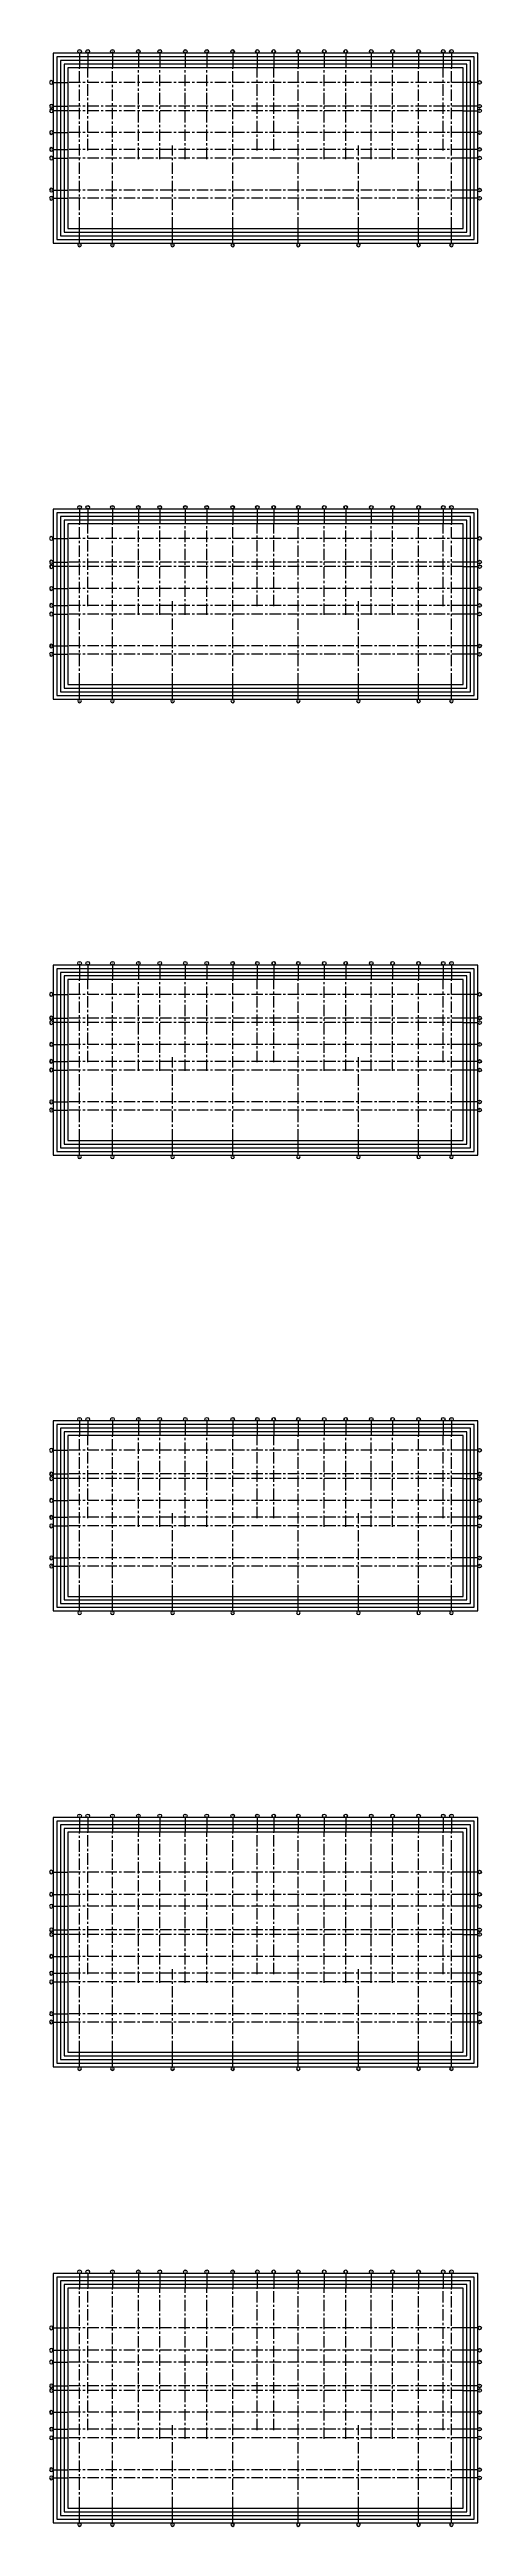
# Model space of a CAD drawing. Extents: x -678900 to 2378000, y 0 to 1700000.
# Drawn here: x 378943 to 426348, y 680405 to 952036 of the extents above; entities that cross this region are included whole.
import ezdxf
from ezdxf.enums import TextEntityAlignment as Align

# ---------------------------------------------------------------- set-up
doc = ezdxf.new("R2010")
doc.units = 0
doc.header["$LTSCALE"] = 1000
doc.header["$MEASUREMENT"] = 0
doc.linetypes.add('CENTER', pattern=[2, 1.25, -0.25, 0.25, -0.25])
doc.layers.get('0').update_dxf_attribs({"linetype": 'CONTINUOUS'})
doc.layers.get('DEFPOINTS').update_dxf_attribs({"color": 8, "linetype": 'CONTINUOUS'})
for name, color, linetype in [('AD-AXIS-AXIS', 1, 'CENTER'), ('AD-AXIS-CRCL', 3, 'CONTINUOUS'), ('AD-AXIS-NUMB', 255, 'CONTINUOUS'), ('C-XREF-INT', 7, 'CONTINUOUS')]:
    doc.layers.add(name, color=color, linetype=linetype)
doc.layers.add('C-XREF-SLCT', color=7, linetype='CONTINUOUS', plot=False)
doc.styles.add('Acs', font='', dxfattribs={"width": 0.7})
doc.styles.add('TH-STYLE1', font='', dxfattribs={"width": 0.7})
doc.styles.get('Acs').set_extended_font_data('SimSun')
doc.styles.get('TH-STYLE1').set_extended_font_data('SimSun')

# ---------------------------------------------------------------- blocks, each defined once
blk = doc.blocks.new('_A-axiso')
blk.add_circle((0, 0), 0.5)
at = {"layer": 'AD-AXIS-NUMB', "style": 'TH-STYLE1', "width": 0.7}
blk.add_attdef('A', text='', height=0.56, dxfattribs=at).set_placement((-0.25, -0.28), (0.25, -0.28), align=Align.FIT)
blk = doc.blocks.new('轴网')
at = {"layer": 'AD-AXIS-AXIS'}
for p, q in [((-100, -2720, 0), (-100, 14924, 0)), ((800, 5850, 0), (800, 14924, 0)), ((3500, -2720, 0), (3500, 14924, 0)), ((6350, 4900, 0), (6350, 14924, 0)), ((8700, 4900, 0), (8700, 14924, 0)), ((11500, 4900, 0), (11500, 14924, 0)), ((13850, 4900, 0), (13850, 14924, 0)), ((16700, -2720, 0), (16700, 14924, 0)), ((19400, 5850, 0), (19400, 14924, 0)), ((21200, 5850, 0), (21200, 14924, 0)), ((23900, -2720, 0), (23900, 14924, 0)), ((26750, 4900, 0), (26750, 14924, 0)), ((29100, 4900, 0), (29100, 14924, 0)), ((31900, 4900, 0), (31900, 14924, 0)), ((34250, 4900, 0), (34250, 14924, 0)), ((37100, -2720, 0), (37100, 14924, 0)), ((39800, 5850, 0), (39800, 14924, 0)), ((40700, -2720, 0), (40700, 14924, 0)), ((42002, 13300), (-1402, 13300)), ((42002, 10700), (-1402, 10700)), ((42002, 10200), (-1402, 10200)), ((42002, 7800), (-1402, 7800)), ((42002, 5950), (-1402, 5950)), ((10100, -2720, 0), (10100, 6400, 0)), ((30500, -2720, 0), (30500, 6400, 0)), ((42002, 5000), (-1402, 5000)), ((42002, 1500), (-1402, 1500)), ((42002, 600), (-1402, 600))]:
    blk.add_line(p, q, dxfattribs=at)
at = {"layer": 'AD-AXIS-CRCL'}
for p, q in [((-100, 16511, 0), (-100, 14911, 0)), ((800, 16511, 0), (800, 14911, 0)), ((3500, 16511, 0), (3500, 14911, 0)), ((6350, 16511, 0), (6350, 14911, 0)), ((8700, 16511, 0), (8700, 14911, 0)), ((11500, 16511, 0), (11500, 14911, 0)), ((13850, 16511, 0), (13850, 14911, 0)), ((16700, 16511, 0), (16700, 14911, 0)), ((19400, 16511, 0), (19400, 14911, 0)), ((21200, 16511, 0), (21200, 14911, 0)), ((23900, 16511, 0), (23900, 14911, 0)), ((26750, 16511, 0), (26750, 14911, 0)), ((29100, 16511, 0), (29100, 14911, 0)), ((31900, 16511, 0), (31900, 14911, 0)), ((34250, 16511, 0), (34250, 14911, 0)), ((37100, 16511, 0), (37100, 14911, 0)), ((39800, 16511, 0), (39800, 14911, 0)), ((40700, 16511, 0), (40700, 14911, 0)), ((-3002, 13300, 0), (-1402, 13300, 0)), ((43602, 13300, 0), (42002, 13300, 0)), ((-3002, 10700, 0), (-1402, 10700, 0)), ((43602, 10700, 0), (42002, 10700, 0)), ((-3002, 7800, 0), (-1402, 7800, 0)), ((-3002, 5950, 0), (-1402, 5950, 0)), ((43602, 7800, 0), (42002, 7800, 0)), ((43602, 5950, 0), (42002, 5950, 0)), ((-3002, 5000, 0), (-1402, 5000, 0)), ((43602, 5000, 0), (42002, 5000, 0)), ((-3002, 1500, 0), (-1402, 1500, 0)), ((-3002, 600, 0), (-1402, 600, 0)), ((43602, 1500, 0), (42002, 1500, 0)), ((43602, 600, 0), (42002, 600, 0)), ((-100, -4320, 0), (-100, -2720, 0)), ((3500, -4320), (3500, -2720)), ((10100, -4320), (10100, -2720)), ((16700, -4320), (16700, -2720)), ((23900, -4320), (23900, -2720)), ((30500, -4320), (30500, -2720)), ((37100, -4320), (37100, -2720)), ((40700, -4320), (40700, -2720))]:
    blk.add_line(p, q, dxfattribs=at)
at = {"layer": 'AD-AXIS-CRCL', "elevation": 0}
for points in [[(-1402, 10200), (-3002, 10200)], [(42002, 10200), (43602, 10200)]]:
    blk.add_lwpolyline(points, dxfattribs=at)
at = {"layer": 'DEFPOINTS', "elevation": 0}
for points in [[(-3002, -4320), (43602, -4320), (43602, 16511), (-3002, 16511)], [(-2602, -3920), (43202, -3920), (43202, 16111), (-2602, 16111)], [(-2202, -3520), (42802, -3520), (42802, 15711), (-2202, 15711)], [(-1802, -3120), (42402, -3120), (42402, 15311), (-1802, 15311)], [(-1402, -2720), (42002, -2720), (42002, 14911), (-1402, 14911)]]:
    blk.add_lwpolyline(points, close=True, dxfattribs=at)
at = {"layer": 'AD-AXIS-CRCL'}
ref = blk.add_blockref('_A-axiso', (-100, 16711, 0), dxfattribs=dict(at, xscale=400, yscale=400, zscale=400, rotation=180))
ref.add_attrib('A', '1', dxfattribs={"layer": 'AD-AXIS-NUMB', "height": 224, "style": 'TH-STYLE1', "width": 1.256473}).set_placement((-100, 16711, 0), align=Align.MIDDLE)
ref = blk.add_blockref('_A-axiso', (800, 16711, 0), dxfattribs=dict(at, xscale=400, yscale=400, zscale=400, rotation=180))
ref.add_attrib('A', '2', dxfattribs={"layer": 'AD-AXIS-NUMB', "height": 224, "style": 'TH-STYLE1', "width": 1.256473}).set_placement((800, 16711, 0), align=Align.MIDDLE)
ref = blk.add_blockref('_A-axiso', (3500, 16711, 0), dxfattribs=dict(at, xscale=400, yscale=400, zscale=400, rotation=180))
ref.add_attrib('A', '3', dxfattribs={"layer": 'AD-AXIS-NUMB', "height": 224, "style": 'TH-STYLE1', "width": 1.256473}).set_placement((3500, 16711, 0), align=Align.MIDDLE)
ref = blk.add_blockref('_A-axiso', (6350, 16711, 0), dxfattribs=dict(at, xscale=400, yscale=400, zscale=400, rotation=180))
ref.add_attrib('A', '4', dxfattribs={"layer": 'AD-AXIS-NUMB', "height": 224, "style": 'TH-STYLE1', "width": 1.256473}).set_placement((6350, 16711, 0), align=Align.MIDDLE)
ref = blk.add_blockref('_A-axiso', (8700, 16711, 0), dxfattribs=dict(at, xscale=400, yscale=400, zscale=400, rotation=180))
ref.add_attrib('A', '5', dxfattribs={"layer": 'AD-AXIS-NUMB', "height": 224, "style": 'TH-STYLE1', "width": 1.256473}).set_placement((8700, 16711, 0), align=Align.MIDDLE)
ref = blk.add_blockref('_A-axiso', (11500, 16711, 0), dxfattribs=dict(at, xscale=400, yscale=400, zscale=400, rotation=180))
ref.add_attrib('A', '7', dxfattribs={"layer": 'AD-AXIS-NUMB', "height": 224, "style": 'TH-STYLE1', "width": 1.256473}).set_placement((11500, 16711, 0), align=Align.MIDDLE)
ref = blk.add_blockref('_A-axiso', (13850, 16711, 0), dxfattribs=dict(at, xscale=400, yscale=400, zscale=400, rotation=180))
ref.add_attrib('A', '8', dxfattribs={"layer": 'AD-AXIS-NUMB', "height": 224, "style": 'TH-STYLE1', "width": 1.256473}).set_placement((13850, 16711, 0), align=Align.MIDDLE)
ref = blk.add_blockref('_A-axiso', (16700, 16711, 0), dxfattribs=dict(at, xscale=400, yscale=400, zscale=400, rotation=180))
ref.add_attrib('A', '9', dxfattribs={"layer": 'AD-AXIS-NUMB', "height": 224, "style": 'TH-STYLE1', "width": 1.256473}).set_placement((16700, 16711, 0), align=Align.MIDDLE)
ref = blk.add_blockref('_A-axiso', (19400, 16711, 0), dxfattribs=dict(at, xscale=400, yscale=400, zscale=400, rotation=180))
ref.add_attrib('A', '10', dxfattribs={"layer": 'AD-AXIS-NUMB', "height": 224, "style": 'TH-STYLE1', "width": 1.256473}).set_placement((19400, 16711, 0), align=Align.MIDDLE)
ref = blk.add_blockref('_A-axiso', (21200, 16711, 0), dxfattribs=dict(at, xscale=400, yscale=400, zscale=400, rotation=180))
ref.add_attrib('A', '11', dxfattribs={"layer": 'AD-AXIS-NUMB', "height": 224, "style": 'TH-STYLE1', "width": 1.256473}).set_placement((21200, 16711, 0), align=Align.MIDDLE)
ref = blk.add_blockref('_A-axiso', (23900, 16711, 0), dxfattribs=dict(at, xscale=400, yscale=400, zscale=400, rotation=180))
ref.add_attrib('A', '12', dxfattribs={"layer": 'AD-AXIS-NUMB', "height": 224, "style": 'TH-STYLE1', "width": 1.256473}).set_placement((23900, 16711, 0), align=Align.MIDDLE)
ref = blk.add_blockref('_A-axiso', (26750, 16711, 0), dxfattribs=dict(at, xscale=400, yscale=400, zscale=400, rotation=180))
ref.add_attrib('A', '13', dxfattribs={"layer": 'AD-AXIS-NUMB', "height": 224, "style": 'TH-STYLE1', "width": 1.256473}).set_placement((26750, 16711, 0), align=Align.MIDDLE)
ref = blk.add_blockref('_A-axiso', (29100, 16711, 0), dxfattribs=dict(at, xscale=400, yscale=400, zscale=400, rotation=180))
ref.add_attrib('A', '14', dxfattribs={"layer": 'AD-AXIS-NUMB', "height": 224, "style": 'TH-STYLE1', "width": 1.256473}).set_placement((29100, 16711, 0), align=Align.MIDDLE)
ref = blk.add_blockref('_A-axiso', (31900, 16711, 0), dxfattribs=dict(at, xscale=400, yscale=400, zscale=400, rotation=180))
ref.add_attrib('A', '16', dxfattribs={"layer": 'AD-AXIS-NUMB', "height": 224, "style": 'TH-STYLE1', "width": 1.256473}).set_placement((31900, 16711, 0), align=Align.MIDDLE)
ref = blk.add_blockref('_A-axiso', (34250, 16711, 0), dxfattribs=dict(at, xscale=400, yscale=400, zscale=400, rotation=180))
ref.add_attrib('A', '17', dxfattribs={"layer": 'AD-AXIS-NUMB', "height": 224, "style": 'TH-STYLE1', "width": 1.256473}).set_placement((34250, 16711, 0), align=Align.MIDDLE)
ref = blk.add_blockref('_A-axiso', (37100, 16711, 0), dxfattribs=dict(at, xscale=400, yscale=400, zscale=400, rotation=180))
ref.add_attrib('A', '18', dxfattribs={"layer": 'AD-AXIS-NUMB', "height": 224, "style": 'TH-STYLE1', "width": 1.256473}).set_placement((37100, 16711, 0), align=Align.MIDDLE)
ref = blk.add_blockref('_A-axiso', (39800, 16711, 0), dxfattribs=dict(at, xscale=400, yscale=400, zscale=400, rotation=180))
ref.add_attrib('A', '19', dxfattribs={"layer": 'AD-AXIS-NUMB', "height": 224, "style": 'TH-STYLE1', "width": 1.256473}).set_placement((39800, 16711, 0), align=Align.MIDDLE)
ref = blk.add_blockref('_A-axiso', (40700, 16711, 0), dxfattribs=dict(at, xscale=400, yscale=400, zscale=400, rotation=180))
ref.add_attrib('A', '20', dxfattribs={"layer": 'AD-AXIS-NUMB', "height": 224, "style": 'TH-STYLE1', "width": 1.256473}).set_placement((40700, 16711, 0), align=Align.MIDDLE)
ref = blk.add_blockref('_A-axiso', (-3202, 13300, 0), dxfattribs=dict(at, xscale=-400, yscale=400, zscale=400, rotation=180))
ref.add_attrib('A', '1/G', dxfattribs={"layer": 'AD-AXIS-NUMB', "height": 224, "style": 'TH-STYLE1', "width": 0.7}).set_placement((-3202, 13300, 0), align=Align.MIDDLE)
ref = blk.add_blockref('_A-axiso', (-3202, 10700, 0), dxfattribs=dict(at, xscale=-400, yscale=400, zscale=400, rotation=180))
ref.add_attrib('A', 'G', dxfattribs={"layer": 'AD-AXIS-NUMB', "height": 224, "style": 'TH-STYLE1', "width": 1.256473}).set_placement((-3202, 10700, 0), align=Align.MIDDLE)
ref = blk.add_blockref('_A-axiso', (43802, 13300, 0), dxfattribs=dict(at, xscale=400, yscale=400, zscale=400, rotation=180))
ref.add_attrib('A', '1/G', dxfattribs={"layer": 'AD-AXIS-NUMB', "height": 224, "style": 'TH-STYLE1', "width": 0.7}).set_placement((43802, 13300, 0), align=Align.MIDDLE)
ref = blk.add_blockref('_A-axiso', (43802, 10700, 0), dxfattribs=dict(at, xscale=400, yscale=400, zscale=400, rotation=180))
ref.add_attrib('A', 'G', dxfattribs={"layer": 'AD-AXIS-NUMB', "height": 224, "style": 'TH-STYLE1', "width": 1.256473}).set_placement((43802, 10700, 0), align=Align.MIDDLE)
ref = blk.add_blockref('_A-axiso', (-3202, 10200, 0), dxfattribs=dict(at, xscale=-400, yscale=400, zscale=400, rotation=180))
ref.add_attrib('A', 'F', dxfattribs={"layer": 'AD-AXIS-NUMB', "height": 224, "style": 'TH-STYLE1', "width": 1.256473}).set_placement((-3202, 10200, 0), align=Align.MIDDLE)
ref = blk.add_blockref('_A-axiso', (43802, 10200, 0), dxfattribs=dict(at, xscale=400, yscale=400, zscale=400, rotation=180))
ref.add_attrib('A', 'F', dxfattribs={"layer": 'AD-AXIS-NUMB', "height": 224, "style": 'TH-STYLE1', "width": 1.256473}).set_placement((43802, 10200, 0), align=Align.MIDDLE)
ref = blk.add_blockref('_A-axiso', (-3202, 7800, 0), dxfattribs=dict(at, xscale=-400, yscale=400, zscale=400, rotation=180))
ref.add_attrib('A', 'E', dxfattribs={"layer": 'AD-AXIS-NUMB', "height": 224, "style": 'TH-STYLE1', "width": 1.256473}).set_placement((-3202, 7800, 0), align=Align.MIDDLE)
ref = blk.add_blockref('_A-axiso', (-3202, 5950, 0), dxfattribs=dict(at, xscale=-400, yscale=400, zscale=400, rotation=180))
ref.add_attrib('A', 'D', dxfattribs={"layer": 'AD-AXIS-NUMB', "height": 224, "style": 'TH-STYLE1', "width": 1.256473}).set_placement((-3202, 5950, 0), align=Align.MIDDLE)
ref = blk.add_blockref('_A-axiso', (43802, 7800, 0), dxfattribs=dict(at, xscale=400, yscale=400, zscale=400, rotation=180))
ref.add_attrib('A', 'E', dxfattribs={"layer": 'AD-AXIS-NUMB', "height": 224, "style": 'TH-STYLE1', "width": 1.256473}).set_placement((43802, 7800, 0), align=Align.MIDDLE)
ref = blk.add_blockref('_A-axiso', (43802, 5950, 0), dxfattribs=dict(at, xscale=400, yscale=400, zscale=400, rotation=180))
ref.add_attrib('A', 'D', dxfattribs={"layer": 'AD-AXIS-NUMB', "height": 224, "style": 'TH-STYLE1', "width": 1.256473}).set_placement((43802, 5950, 0), align=Align.MIDDLE)
ref = blk.add_blockref('_A-axiso', (-3202, 5000, 0), dxfattribs=dict(at, xscale=-400, yscale=400, zscale=400, rotation=180))
ref.add_attrib('A', 'C', dxfattribs={"layer": 'AD-AXIS-NUMB', "height": 224, "style": 'TH-STYLE1', "width": 1.256473}).set_placement((-3202, 5000, 0), align=Align.MIDDLE)
ref = blk.add_blockref('_A-axiso', (43802, 5000, 0), dxfattribs=dict(at, xscale=400, yscale=400, zscale=400, rotation=180))
ref.add_attrib('A', 'C', dxfattribs={"layer": 'AD-AXIS-NUMB', "height": 224, "style": 'TH-STYLE1', "width": 1.256473}).set_placement((43802, 5000, 0), align=Align.MIDDLE)
ref = blk.add_blockref('_A-axiso', (-3202, 1500, 0), dxfattribs=dict(at, xscale=-400, yscale=400, zscale=400, rotation=180))
ref.add_attrib('A', 'B', dxfattribs={"layer": 'AD-AXIS-NUMB', "height": 224, "style": 'TH-STYLE1', "width": 1.256473}).set_placement((-3202, 1500, 0), align=Align.MIDDLE)
ref = blk.add_blockref('_A-axiso', (-3202, 600, 0), dxfattribs=dict(at, xscale=-400, yscale=400, zscale=400, rotation=180))
ref.add_attrib('A', 'A', dxfattribs={"layer": 'AD-AXIS-NUMB', "height": 224, "style": 'TH-STYLE1', "width": 1.256473}).set_placement((-3202, 600, 0), align=Align.MIDDLE)
ref = blk.add_blockref('_A-axiso', (43802, 1500, 0), dxfattribs=dict(at, xscale=400, yscale=400, zscale=400, rotation=180))
ref.add_attrib('A', 'B', dxfattribs={"layer": 'AD-AXIS-NUMB', "height": 224, "style": 'TH-STYLE1', "width": 1.256473}).set_placement((43802, 1500, 0), align=Align.MIDDLE)
ref = blk.add_blockref('_A-axiso', (43802, 600, 0), dxfattribs=dict(at, xscale=400, yscale=400, zscale=400, rotation=180))
ref.add_attrib('A', 'A', dxfattribs={"layer": 'AD-AXIS-NUMB', "height": 224, "style": 'TH-STYLE1', "width": 1.256473}).set_placement((43802, 600, 0), align=Align.MIDDLE)
ref = blk.add_blockref('_A-axiso', (-100, -4520, 0), dxfattribs=dict(at, xscale=-400, yscale=400, zscale=400))
ref.add_attrib('A', '1', dxfattribs={"layer": 'AD-AXIS-NUMB', "height": 224, "style": 'TH-STYLE1', "width": 1.256473}).set_placement((-100, -4520, 0), align=Align.MIDDLE)
ref = blk.add_blockref('_A-axiso', (3500, -4520), dxfattribs=dict(at, xscale=-400, yscale=400, zscale=400))
ref.add_attrib('A', '3', dxfattribs={"layer": 'AD-AXIS-NUMB', "height": 224, "style": 'TH-STYLE1', "width": 1.256473}).set_placement((3500, -4520), align=Align.MIDDLE)
ref = blk.add_blockref('_A-axiso', (10100, -4520), dxfattribs=dict(at, xscale=-400, yscale=400, zscale=400))
ref.add_attrib('A', '6', dxfattribs={"layer": 'AD-AXIS-NUMB', "height": 224, "style": 'TH-STYLE1', "width": 1.256473}).set_placement((10100, -4520), align=Align.MIDDLE)
ref = blk.add_blockref('_A-axiso', (16700, -4520), dxfattribs=dict(at, xscale=-400, yscale=400, zscale=400))
ref.add_attrib('A', '9', dxfattribs={"layer": 'AD-AXIS-NUMB', "height": 224, "style": 'TH-STYLE1', "width": 1.256473}).set_placement((16700, -4520), align=Align.MIDDLE)
ref = blk.add_blockref('_A-axiso', (23900, -4520), dxfattribs=dict(at, xscale=-400, yscale=400, zscale=400))
ref.add_attrib('A', '12', dxfattribs={"layer": 'AD-AXIS-NUMB', "height": 224, "style": 'TH-STYLE1', "width": 1.256473}).set_placement((23900, -4520), align=Align.MIDDLE)
ref = blk.add_blockref('_A-axiso', (30500, -4520), dxfattribs=dict(at, xscale=-400, yscale=400, zscale=400))
ref.add_attrib('A', '15', dxfattribs={"layer": 'AD-AXIS-NUMB', "height": 224, "style": 'TH-STYLE1', "width": 1.256473}).set_placement((30500, -4520), align=Align.MIDDLE)
ref = blk.add_blockref('_A-axiso', (37100, -4520), dxfattribs=dict(at, xscale=-400, yscale=400, zscale=400))
ref.add_attrib('A', '18', dxfattribs={"layer": 'AD-AXIS-NUMB', "height": 224, "style": 'TH-STYLE1', "width": 1.256473}).set_placement((37100, -4520), align=Align.MIDDLE)
ref = blk.add_blockref('_A-axiso', (40700, -4520), dxfattribs=dict(at, xscale=-400, yscale=400, zscale=400))
ref.add_attrib('A', '20', dxfattribs={"layer": 'AD-AXIS-NUMB', "height": 224, "style": 'TH-STYLE1', "width": 1.256473}).set_placement((40700, -4520), align=Align.MIDDLE)
blk = doc.blocks.new('轴网-1F')
at = {"layer": 'AD-AXIS-AXIS'}
for p, q in [((-100, -2720, 0), (-100, 21424, 0)), ((800, 5850, 0), (800, 21424, 0)), ((3500, -2720, 0), (3500, 21424, 0)), ((6350, 4900, 0), (6350, 21424, 0)), ((8700, 4900, 0), (8700, 21424, 0)), ((11500, 4900, 0), (11500, 21424, 0)), ((13850, 4900, 0), (13850, 21424, 0)), ((16700, -2720, 0), (16700, 21424, 0)), ((19400, 5850, 0), (19400, 21424, 0)), ((21200, 5850, 0), (21200, 21424, 0)), ((23900, -2720, 0), (23900, 21424, 0)), ((26750, 4900, 0), (26750, 21424, 0)), ((29100, 4900, 0), (29100, 21424, 0)), ((31900, 4900, 0), (31900, 21424, 0)), ((34250, 4900, 0), (34250, 21424, 0)), ((37100, -2720, 0), (37100, 21424, 0)), ((39800, 5850, 0), (39800, 21424, 0)), ((40700, -2720, 0), (40700, 21424, 0)), ((42002, 17050), (-1402, 17050)), ((42002, 14600), (-1402, 14600)), ((42002, 13300), (-1402, 13300)), ((42002, 10700), (-1402, 10700)), ((42002, 10200), (-1402, 10200)), ((42002, 7800), (-1402, 7800)), ((42002, 5950), (-1402, 5950)), ((10100, -2720, 0), (10100, 6400, 0)), ((30500, -2720, 0), (30500, 6400, 0)), ((42002, 5000), (-1402, 5000)), ((42002, 1500), (-1402, 1500)), ((42002, 600), (-1402, 600))]:
    blk.add_line(p, q, dxfattribs=at)
at = {"layer": 'AD-AXIS-CRCL'}
for p, q in [((-100, 23011, 0), (-100, 21411, 0)), ((800, 23011, 0), (800, 21411, 0)), ((3500, 23011, 0), (3500, 21411, 0)), ((6350, 23011, 0), (6350, 21411, 0)), ((8700, 23011, 0), (8700, 21411, 0)), ((11500, 23011, 0), (11500, 21411, 0)), ((13850, 23011, 0), (13850, 21411, 0)), ((16700, 23011, 0), (16700, 21411, 0)), ((19400, 23011, 0), (19400, 21411, 0)), ((21200, 23011, 0), (21200, 21411, 0)), ((23900, 23011, 0), (23900, 21411, 0)), ((26750, 23011, 0), (26750, 21411, 0)), ((29100, 23011, 0), (29100, 21411, 0)), ((31900, 23011, 0), (31900, 21411, 0)), ((34250, 23011, 0), (34250, 21411, 0)), ((37100, 23011, 0), (37100, 21411, 0)), ((39800, 23011, 0), (39800, 21411, 0)), ((40700, 23011, 0), (40700, 21411, 0)), ((-3002, 17050, 0), (-1402, 17050, 0)), ((43602, 17050, 0), (42002, 17050)), ((-3002, 14600, 0), (-1402, 14600, 0)), ((43602, 14600, 0), (42002, 14600)), ((-3002, 13300, 0), (-1402, 13300, 0)), ((43602, 13300, 0), (42002, 13300)), ((-3002, 10700, 0), (-1402, 10700, 0)), ((43602, 10700, 0), (42002, 10700)), ((-3002, 7800, 0), (-1402, 7800, 0)), ((-3002, 5950, 0), (-1402, 5950, 0)), ((43602, 7800, 0), (42002, 7800)), ((43602, 5950, 0), (42002, 5950)), ((-3002, 5000, 0), (-1402, 5000, 0)), ((43602, 5000, 0), (42002, 5000)), ((-3002, 1500, 0), (-1402, 1500, 0)), ((-3002, 600, 0), (-1402, 600, 0)), ((43602, 1500, 0), (42002, 1500)), ((43602, 600, 0), (42002, 600)), ((-100, -4320, 0), (-100, -2720, 0)), ((3500, -4320, 0), (3500, -2720, 0)), ((10100, -4320, 0), (10100, -2720, 0)), ((16700, -4320, 0), (16700, -2720, 0)), ((23900, -4320, 0), (23900, -2720, 0)), ((30500, -4320, 0), (30500, -2720, 0)), ((37100, -4320, 0), (37100, -2720, 0)), ((40700, -4320, 0), (40700, -2720, 0))]:
    blk.add_line(p, q, dxfattribs=at)
for points in [[(-1402, 10200), (-3002, 10200)], [(42002, 10200), (43602, 10200)]]:
    blk.add_lwpolyline(points, dxfattribs=at)
at = {"layer": 'DEFPOINTS', "elevation": 0}
for points in [[(-3002, -4320), (43602, -4320), (43602, 23011), (-3002, 23011)], [(-2602, -3920), (43202, -3920), (43202, 22611), (-2602, 22611)], [(-2202, -3520), (42802, -3520), (42802, 22211), (-2202, 22211)], [(-1802, -3120), (42402, -3120), (42402, 21811), (-1802, 21811)], [(-1402, -2720), (42002, -2720), (42002, 21411), (-1402, 21411)]]:
    blk.add_lwpolyline(points, close=True, dxfattribs=at)
at = {"layer": 'AD-AXIS-CRCL'}
ref = blk.add_blockref('_A-axiso', (-100, 23211, 0), dxfattribs=dict(at, xscale=400, yscale=400, zscale=400, rotation=180))
ref.add_attrib('A', '1', dxfattribs={"layer": 'AD-AXIS-NUMB', "height": 224, "style": 'TH-STYLE1', "width": 1.256473}).set_placement((-100, 23211, 0), align=Align.MIDDLE)
ref = blk.add_blockref('_A-axiso', (800, 23211, 0), dxfattribs=dict(at, xscale=400, yscale=400, zscale=400, rotation=180))
ref.add_attrib('A', '2', dxfattribs={"layer": 'AD-AXIS-NUMB', "height": 224, "style": 'TH-STYLE1', "width": 1.256473}).set_placement((800, 23211, 0), align=Align.MIDDLE)
ref = blk.add_blockref('_A-axiso', (3500, 23211, 0), dxfattribs=dict(at, xscale=400, yscale=400, zscale=400, rotation=180))
ref.add_attrib('A', '3', dxfattribs={"layer": 'AD-AXIS-NUMB', "height": 224, "style": 'TH-STYLE1', "width": 1.256473}).set_placement((3500, 23211, 0), align=Align.MIDDLE)
ref = blk.add_blockref('_A-axiso', (6350, 23211, 0), dxfattribs=dict(at, xscale=400, yscale=400, zscale=400, rotation=180))
ref.add_attrib('A', '4', dxfattribs={"layer": 'AD-AXIS-NUMB', "height": 224, "style": 'TH-STYLE1', "width": 1.256473}).set_placement((6350, 23211, 0), align=Align.MIDDLE)
ref = blk.add_blockref('_A-axiso', (8700, 23211, 0), dxfattribs=dict(at, xscale=400, yscale=400, zscale=400, rotation=180))
ref.add_attrib('A', '5', dxfattribs={"layer": 'AD-AXIS-NUMB', "height": 224, "style": 'TH-STYLE1', "width": 1.256473}).set_placement((8700, 23211, 0), align=Align.MIDDLE)
ref = blk.add_blockref('_A-axiso', (11500, 23211, 0), dxfattribs=dict(at, xscale=400, yscale=400, zscale=400, rotation=180))
ref.add_attrib('A', '7', dxfattribs={"layer": 'AD-AXIS-NUMB', "height": 224, "style": 'TH-STYLE1', "width": 1.256473}).set_placement((11500, 23211, 0), align=Align.MIDDLE)
ref = blk.add_blockref('_A-axiso', (13850, 23211, 0), dxfattribs=dict(at, xscale=400, yscale=400, zscale=400, rotation=180))
ref.add_attrib('A', '8', dxfattribs={"layer": 'AD-AXIS-NUMB', "height": 224, "style": 'TH-STYLE1', "width": 1.256473}).set_placement((13850, 23211, 0), align=Align.MIDDLE)
ref = blk.add_blockref('_A-axiso', (16700, 23211, 0), dxfattribs=dict(at, xscale=400, yscale=400, zscale=400, rotation=180))
ref.add_attrib('A', '9', dxfattribs={"layer": 'AD-AXIS-NUMB', "height": 224, "style": 'TH-STYLE1', "width": 1.256473}).set_placement((16700, 23211, 0), align=Align.MIDDLE)
ref = blk.add_blockref('_A-axiso', (19400, 23211, 0), dxfattribs=dict(at, xscale=400, yscale=400, zscale=400, rotation=180))
ref.add_attrib('A', '10', dxfattribs={"layer": 'AD-AXIS-NUMB', "height": 224, "style": 'TH-STYLE1', "width": 1.256473}).set_placement((19400, 23211, 0), align=Align.MIDDLE)
ref = blk.add_blockref('_A-axiso', (21200, 23211, 0), dxfattribs=dict(at, xscale=400, yscale=400, zscale=400, rotation=180))
ref.add_attrib('A', '11', dxfattribs={"layer": 'AD-AXIS-NUMB', "height": 224, "style": 'TH-STYLE1', "width": 1.256473}).set_placement((21200, 23211, 0), align=Align.MIDDLE)
ref = blk.add_blockref('_A-axiso', (23900, 23211, 0), dxfattribs=dict(at, xscale=400, yscale=400, zscale=400, rotation=180))
ref.add_attrib('A', '12', dxfattribs={"layer": 'AD-AXIS-NUMB', "height": 224, "style": 'TH-STYLE1', "width": 1.256473}).set_placement((23900, 23211, 0), align=Align.MIDDLE)
ref = blk.add_blockref('_A-axiso', (26750, 23211, 0), dxfattribs=dict(at, xscale=400, yscale=400, zscale=400, rotation=180))
ref.add_attrib('A', '13', dxfattribs={"layer": 'AD-AXIS-NUMB', "height": 224, "style": 'TH-STYLE1', "width": 1.256473}).set_placement((26750, 23211, 0), align=Align.MIDDLE)
ref = blk.add_blockref('_A-axiso', (29100, 23211, 0), dxfattribs=dict(at, xscale=400, yscale=400, zscale=400, rotation=180))
ref.add_attrib('A', '14', dxfattribs={"layer": 'AD-AXIS-NUMB', "height": 224, "style": 'TH-STYLE1', "width": 1.256473}).set_placement((29100, 23211, 0), align=Align.MIDDLE)
ref = blk.add_blockref('_A-axiso', (31900, 23211, 0), dxfattribs=dict(at, xscale=400, yscale=400, zscale=400, rotation=180))
ref.add_attrib('A', '16', dxfattribs={"layer": 'AD-AXIS-NUMB', "height": 224, "style": 'TH-STYLE1', "width": 1.256473}).set_placement((31900, 23211, 0), align=Align.MIDDLE)
ref = blk.add_blockref('_A-axiso', (34250, 23211, 0), dxfattribs=dict(at, xscale=400, yscale=400, zscale=400, rotation=180))
ref.add_attrib('A', '17', dxfattribs={"layer": 'AD-AXIS-NUMB', "height": 224, "style": 'TH-STYLE1', "width": 1.256473}).set_placement((34250, 23211, 0), align=Align.MIDDLE)
ref = blk.add_blockref('_A-axiso', (37100, 23211, 0), dxfattribs=dict(at, xscale=400, yscale=400, zscale=400, rotation=180))
ref.add_attrib('A', '18', dxfattribs={"layer": 'AD-AXIS-NUMB', "height": 224, "style": 'TH-STYLE1', "width": 1.256473}).set_placement((37100, 23211, 0), align=Align.MIDDLE)
ref = blk.add_blockref('_A-axiso', (39800, 23211, 0), dxfattribs=dict(at, xscale=400, yscale=400, zscale=400, rotation=180))
ref.add_attrib('A', '19', dxfattribs={"layer": 'AD-AXIS-NUMB', "height": 224, "style": 'TH-STYLE1', "width": 1.256473}).set_placement((39800, 23211, 0), align=Align.MIDDLE)
ref = blk.add_blockref('_A-axiso', (40700, 23211, 0), dxfattribs=dict(at, xscale=400, yscale=400, zscale=400, rotation=180))
ref.add_attrib('A', '20', dxfattribs={"layer": 'AD-AXIS-NUMB', "height": 224, "style": 'TH-STYLE1', "width": 1.256473}).set_placement((40700, 23211, 0), align=Align.MIDDLE)
ref = blk.add_blockref('_A-axiso', (-3202, 17050, 0), dxfattribs=dict(at, xscale=-400, yscale=400, zscale=400, rotation=180))
ref.add_attrib('A', '3/G', dxfattribs={"layer": 'AD-AXIS-NUMB', "height": 224, "style": 'TH-STYLE1', "width": 0.7}).set_placement((-3202, 17050, 0), align=Align.MIDDLE)
ref = blk.add_blockref('_A-axiso', (43802, 17050, 0), dxfattribs=dict(at, xscale=400, yscale=400, zscale=400, rotation=180))
ref.add_attrib('A', '3/G', dxfattribs={"layer": 'AD-AXIS-NUMB', "height": 224, "style": 'TH-STYLE1', "width": 0.7}).set_placement((43802, 17050, 0), align=Align.MIDDLE)
ref = blk.add_blockref('_A-axiso', (-3202, 14600, 0), dxfattribs=dict(at, xscale=-400, yscale=400, zscale=400, rotation=180))
ref.add_attrib('A', '2/G', dxfattribs={"layer": 'AD-AXIS-NUMB', "height": 224, "style": 'TH-STYLE1', "width": 0.7}).set_placement((-3202, 14600, 0), align=Align.MIDDLE)
ref = blk.add_blockref('_A-axiso', (43802, 14600, 0), dxfattribs=dict(at, xscale=400, yscale=400, zscale=400, rotation=180))
ref.add_attrib('A', '2/G', dxfattribs={"layer": 'AD-AXIS-NUMB', "height": 224, "style": 'TH-STYLE1', "width": 0.7}).set_placement((43802, 14600, 0), align=Align.MIDDLE)
ref = blk.add_blockref('_A-axiso', (-3202, 13300, 0), dxfattribs=dict(at, xscale=-400, yscale=400, zscale=400, rotation=180))
ref.add_attrib('A', '1/G', dxfattribs={"layer": 'AD-AXIS-NUMB', "height": 224, "style": 'TH-STYLE1', "width": 0.7}).set_placement((-3202, 13300, 0), align=Align.MIDDLE)
ref = blk.add_blockref('_A-axiso', (-3202, 10700, 0), dxfattribs=dict(at, xscale=-400, yscale=400, zscale=400, rotation=180))
ref.add_attrib('A', 'G', dxfattribs={"layer": 'AD-AXIS-NUMB', "height": 224, "style": 'TH-STYLE1', "width": 1.256473}).set_placement((-3202, 10700, 0), align=Align.MIDDLE)
ref = blk.add_blockref('_A-axiso', (43802, 13300, 0), dxfattribs=dict(at, xscale=400, yscale=400, zscale=400, rotation=180))
ref.add_attrib('A', '1/G', dxfattribs={"layer": 'AD-AXIS-NUMB', "height": 224, "style": 'TH-STYLE1', "width": 0.7}).set_placement((43802, 13300, 0), align=Align.MIDDLE)
ref = blk.add_blockref('_A-axiso', (43802, 10700, 0), dxfattribs=dict(at, xscale=400, yscale=400, zscale=400, rotation=180))
ref.add_attrib('A', 'G', dxfattribs={"layer": 'AD-AXIS-NUMB', "height": 224, "style": 'TH-STYLE1', "width": 1.256473}).set_placement((43802, 10700, 0), align=Align.MIDDLE)
ref = blk.add_blockref('_A-axiso', (-3202, 10200, 0), dxfattribs=dict(at, xscale=-400, yscale=400, zscale=400, rotation=180))
ref.add_attrib('A', 'F', dxfattribs={"layer": 'AD-AXIS-NUMB', "height": 224, "style": 'TH-STYLE1', "width": 1.256473}).set_placement((-3202, 10200, 0), align=Align.MIDDLE)
ref = blk.add_blockref('_A-axiso', (43802, 10200, 0), dxfattribs=dict(at, xscale=400, yscale=400, zscale=400, rotation=180))
ref.add_attrib('A', 'F', dxfattribs={"layer": 'AD-AXIS-NUMB', "height": 224, "style": 'TH-STYLE1', "width": 1.256473}).set_placement((43802, 10200, 0), align=Align.MIDDLE)
ref = blk.add_blockref('_A-axiso', (-3202, 7800, 0), dxfattribs=dict(at, xscale=-400, yscale=400, zscale=400, rotation=180))
ref.add_attrib('A', 'E', dxfattribs={"layer": 'AD-AXIS-NUMB', "height": 224, "style": 'TH-STYLE1', "width": 1.256473}).set_placement((-3202, 7800, 0), align=Align.MIDDLE)
ref = blk.add_blockref('_A-axiso', (-3202, 5950, 0), dxfattribs=dict(at, xscale=-400, yscale=400, zscale=400, rotation=180))
ref.add_attrib('A', 'D', dxfattribs={"layer": 'AD-AXIS-NUMB', "height": 224, "style": 'TH-STYLE1', "width": 1.256473}).set_placement((-3202, 5950, 0), align=Align.MIDDLE)
ref = blk.add_blockref('_A-axiso', (43802, 7800, 0), dxfattribs=dict(at, xscale=400, yscale=400, zscale=400, rotation=180))
ref.add_attrib('A', 'E', dxfattribs={"layer": 'AD-AXIS-NUMB', "height": 224, "style": 'TH-STYLE1', "width": 1.256473}).set_placement((43802, 7800, 0), align=Align.MIDDLE)
ref = blk.add_blockref('_A-axiso', (43802, 5950, 0), dxfattribs=dict(at, xscale=400, yscale=400, zscale=400, rotation=180))
ref.add_attrib('A', 'D', dxfattribs={"layer": 'AD-AXIS-NUMB', "height": 224, "style": 'TH-STYLE1', "width": 1.256473}).set_placement((43802, 5950, 0), align=Align.MIDDLE)
ref = blk.add_blockref('_A-axiso', (-3202, 5000, 0), dxfattribs=dict(at, xscale=-400, yscale=400, zscale=400, rotation=180))
ref.add_attrib('A', 'C', dxfattribs={"layer": 'AD-AXIS-NUMB', "height": 224, "style": 'TH-STYLE1', "width": 1.256473}).set_placement((-3202, 5000, 0), align=Align.MIDDLE)
ref = blk.add_blockref('_A-axiso', (43802, 5000, 0), dxfattribs=dict(at, xscale=400, yscale=400, zscale=400, rotation=180))
ref.add_attrib('A', 'C', dxfattribs={"layer": 'AD-AXIS-NUMB', "height": 224, "style": 'TH-STYLE1', "width": 1.256473}).set_placement((43802, 5000, 0), align=Align.MIDDLE)
ref = blk.add_blockref('_A-axiso', (-3202, 1500, 0), dxfattribs=dict(at, xscale=-400, yscale=400, zscale=400, rotation=180))
ref.add_attrib('A', 'B', dxfattribs={"layer": 'AD-AXIS-NUMB', "height": 224, "style": 'TH-STYLE1', "width": 1.256473}).set_placement((-3202, 1500, 0), align=Align.MIDDLE)
ref = blk.add_blockref('_A-axiso', (-3202, 600, 0), dxfattribs=dict(at, xscale=-400, yscale=400, zscale=400, rotation=180))
ref.add_attrib('A', 'A', dxfattribs={"layer": 'AD-AXIS-NUMB', "height": 224, "style": 'TH-STYLE1', "width": 1.256473}).set_placement((-3202, 600, 0), align=Align.MIDDLE)
ref = blk.add_blockref('_A-axiso', (43802, 1500, 0), dxfattribs=dict(at, xscale=400, yscale=400, zscale=400, rotation=180))
ref.add_attrib('A', 'B', dxfattribs={"layer": 'AD-AXIS-NUMB', "height": 224, "style": 'TH-STYLE1', "width": 1.256473}).set_placement((43802, 1500, 0), align=Align.MIDDLE)
ref = blk.add_blockref('_A-axiso', (43802, 600, 0), dxfattribs=dict(at, xscale=400, yscale=400, zscale=400, rotation=180))
ref.add_attrib('A', 'A', dxfattribs={"layer": 'AD-AXIS-NUMB', "height": 224, "style": 'TH-STYLE1', "width": 1.256473}).set_placement((43802, 600, 0), align=Align.MIDDLE)
ref = blk.add_blockref('_A-axiso', (-100, -4520, 0), dxfattribs=dict(at, xscale=-400, yscale=400, zscale=400))
ref.add_attrib('A', '1', dxfattribs={"layer": 'AD-AXIS-NUMB', "height": 224, "style": 'TH-STYLE1', "width": 1.256473}).set_placement((-100, -4520, 0), align=Align.MIDDLE)
ref = blk.add_blockref('_A-axiso', (3500, -4520, 0), dxfattribs=dict(at, xscale=-400, yscale=400, zscale=400))
ref.add_attrib('A', '3', dxfattribs={"layer": 'AD-AXIS-NUMB', "height": 224, "style": 'TH-STYLE1', "width": 1.256473}).set_placement((3500, -4520, 0), align=Align.MIDDLE)
ref = blk.add_blockref('_A-axiso', (10100, -4520, 0), dxfattribs=dict(at, xscale=-400, yscale=400, zscale=400))
ref.add_attrib('A', '6', dxfattribs={"layer": 'AD-AXIS-NUMB', "height": 224, "style": 'TH-STYLE1', "width": 1.256473}).set_placement((10100, -4520, 0), align=Align.MIDDLE)
ref = blk.add_blockref('_A-axiso', (16700, -4520, 0), dxfattribs=dict(at, xscale=-400, yscale=400, zscale=400))
ref.add_attrib('A', '9', dxfattribs={"layer": 'AD-AXIS-NUMB', "height": 224, "style": 'TH-STYLE1', "width": 1.256473}).set_placement((16700, -4520, 0), align=Align.MIDDLE)
ref = blk.add_blockref('_A-axiso', (23900, -4520, 0), dxfattribs=dict(at, xscale=-400, yscale=400, zscale=400))
ref.add_attrib('A', '12', dxfattribs={"layer": 'AD-AXIS-NUMB', "height": 224, "style": 'TH-STYLE1', "width": 1.256473}).set_placement((23900, -4520, 0), align=Align.MIDDLE)
ref = blk.add_blockref('_A-axiso', (30500, -4520, 0), dxfattribs=dict(at, xscale=-400, yscale=400, zscale=400))
ref.add_attrib('A', '15', dxfattribs={"layer": 'AD-AXIS-NUMB', "height": 224, "style": 'TH-STYLE1', "width": 1.256473}).set_placement((30500, -4520, 0), align=Align.MIDDLE)
ref = blk.add_blockref('_A-axiso', (37100, -4520, 0), dxfattribs=dict(at, xscale=-400, yscale=400, zscale=400))
ref.add_attrib('A', '18', dxfattribs={"layer": 'AD-AXIS-NUMB', "height": 224, "style": 'TH-STYLE1', "width": 1.256473}).set_placement((37100, -4520, 0), align=Align.MIDDLE)
ref = blk.add_blockref('_A-axiso', (40700, -4520, 0), dxfattribs=dict(at, xscale=-400, yscale=400, zscale=400))
ref.add_attrib('A', '20', dxfattribs={"layer": 'AD-AXIS-NUMB', "height": 224, "style": 'TH-STYLE1', "width": 1.256473}).set_placement((40700, -4520, 0), align=Align.MIDDLE)
blk = doc.blocks.new('AcsAcadShareArea')
for points in [[(0, 0), (118900, 0), (118900, 85000), (0, 85000)], [(0, 0), (6893, 0), (6893, 2699), (0, 2699)], [(6893, 0), (28409, 0), (28409, 2708), (6893, 2708)], [(0, 733), (0, 733), (0, 0), (0, 0)]]:
    blk.add_lwpolyline(points, close=True)
at = {"insert": (597, 1991), "char_height": 1000, "width": 6073.9, "attachment_point": 1, "style": 'Acs'}
blk.add_mtext('唯一编号：', dxfattribs=at)
at = {"style": 'Acs', "width": 0.8}
blk.add_attdef('唯一编号', (7537, 861), '', height=1000, dxfattribs=at)

msp = doc.modelspace()

# ---------------------------------------------------------------- block references
at = {"layer": 'C-XREF-INT'}
for name, p in [('轴网', (382345, 935125, 0)), ('轴网', (382345, 885125, 0)), ('轴网', (382345, 835125, 0)), ('轴网', (382345, 785125, 0)), ('轴网-1F', (382345, 735125, 0)), ('轴网-1F', (382345, 685125, 0))]:
    msp.add_blockref(name, p, dxfattribs=at)
at = {"layer": 'C-XREF-SLCT', "xscale": 20, "yscale": 20, "zscale": 20}
msp.add_blockref('AcsAcadShareArea', (0, 0), dxfattribs=at).add_auto_attribs({'唯一编号': '7#地上轴网1:50'})

doc.saveas('drawing.dxf')
